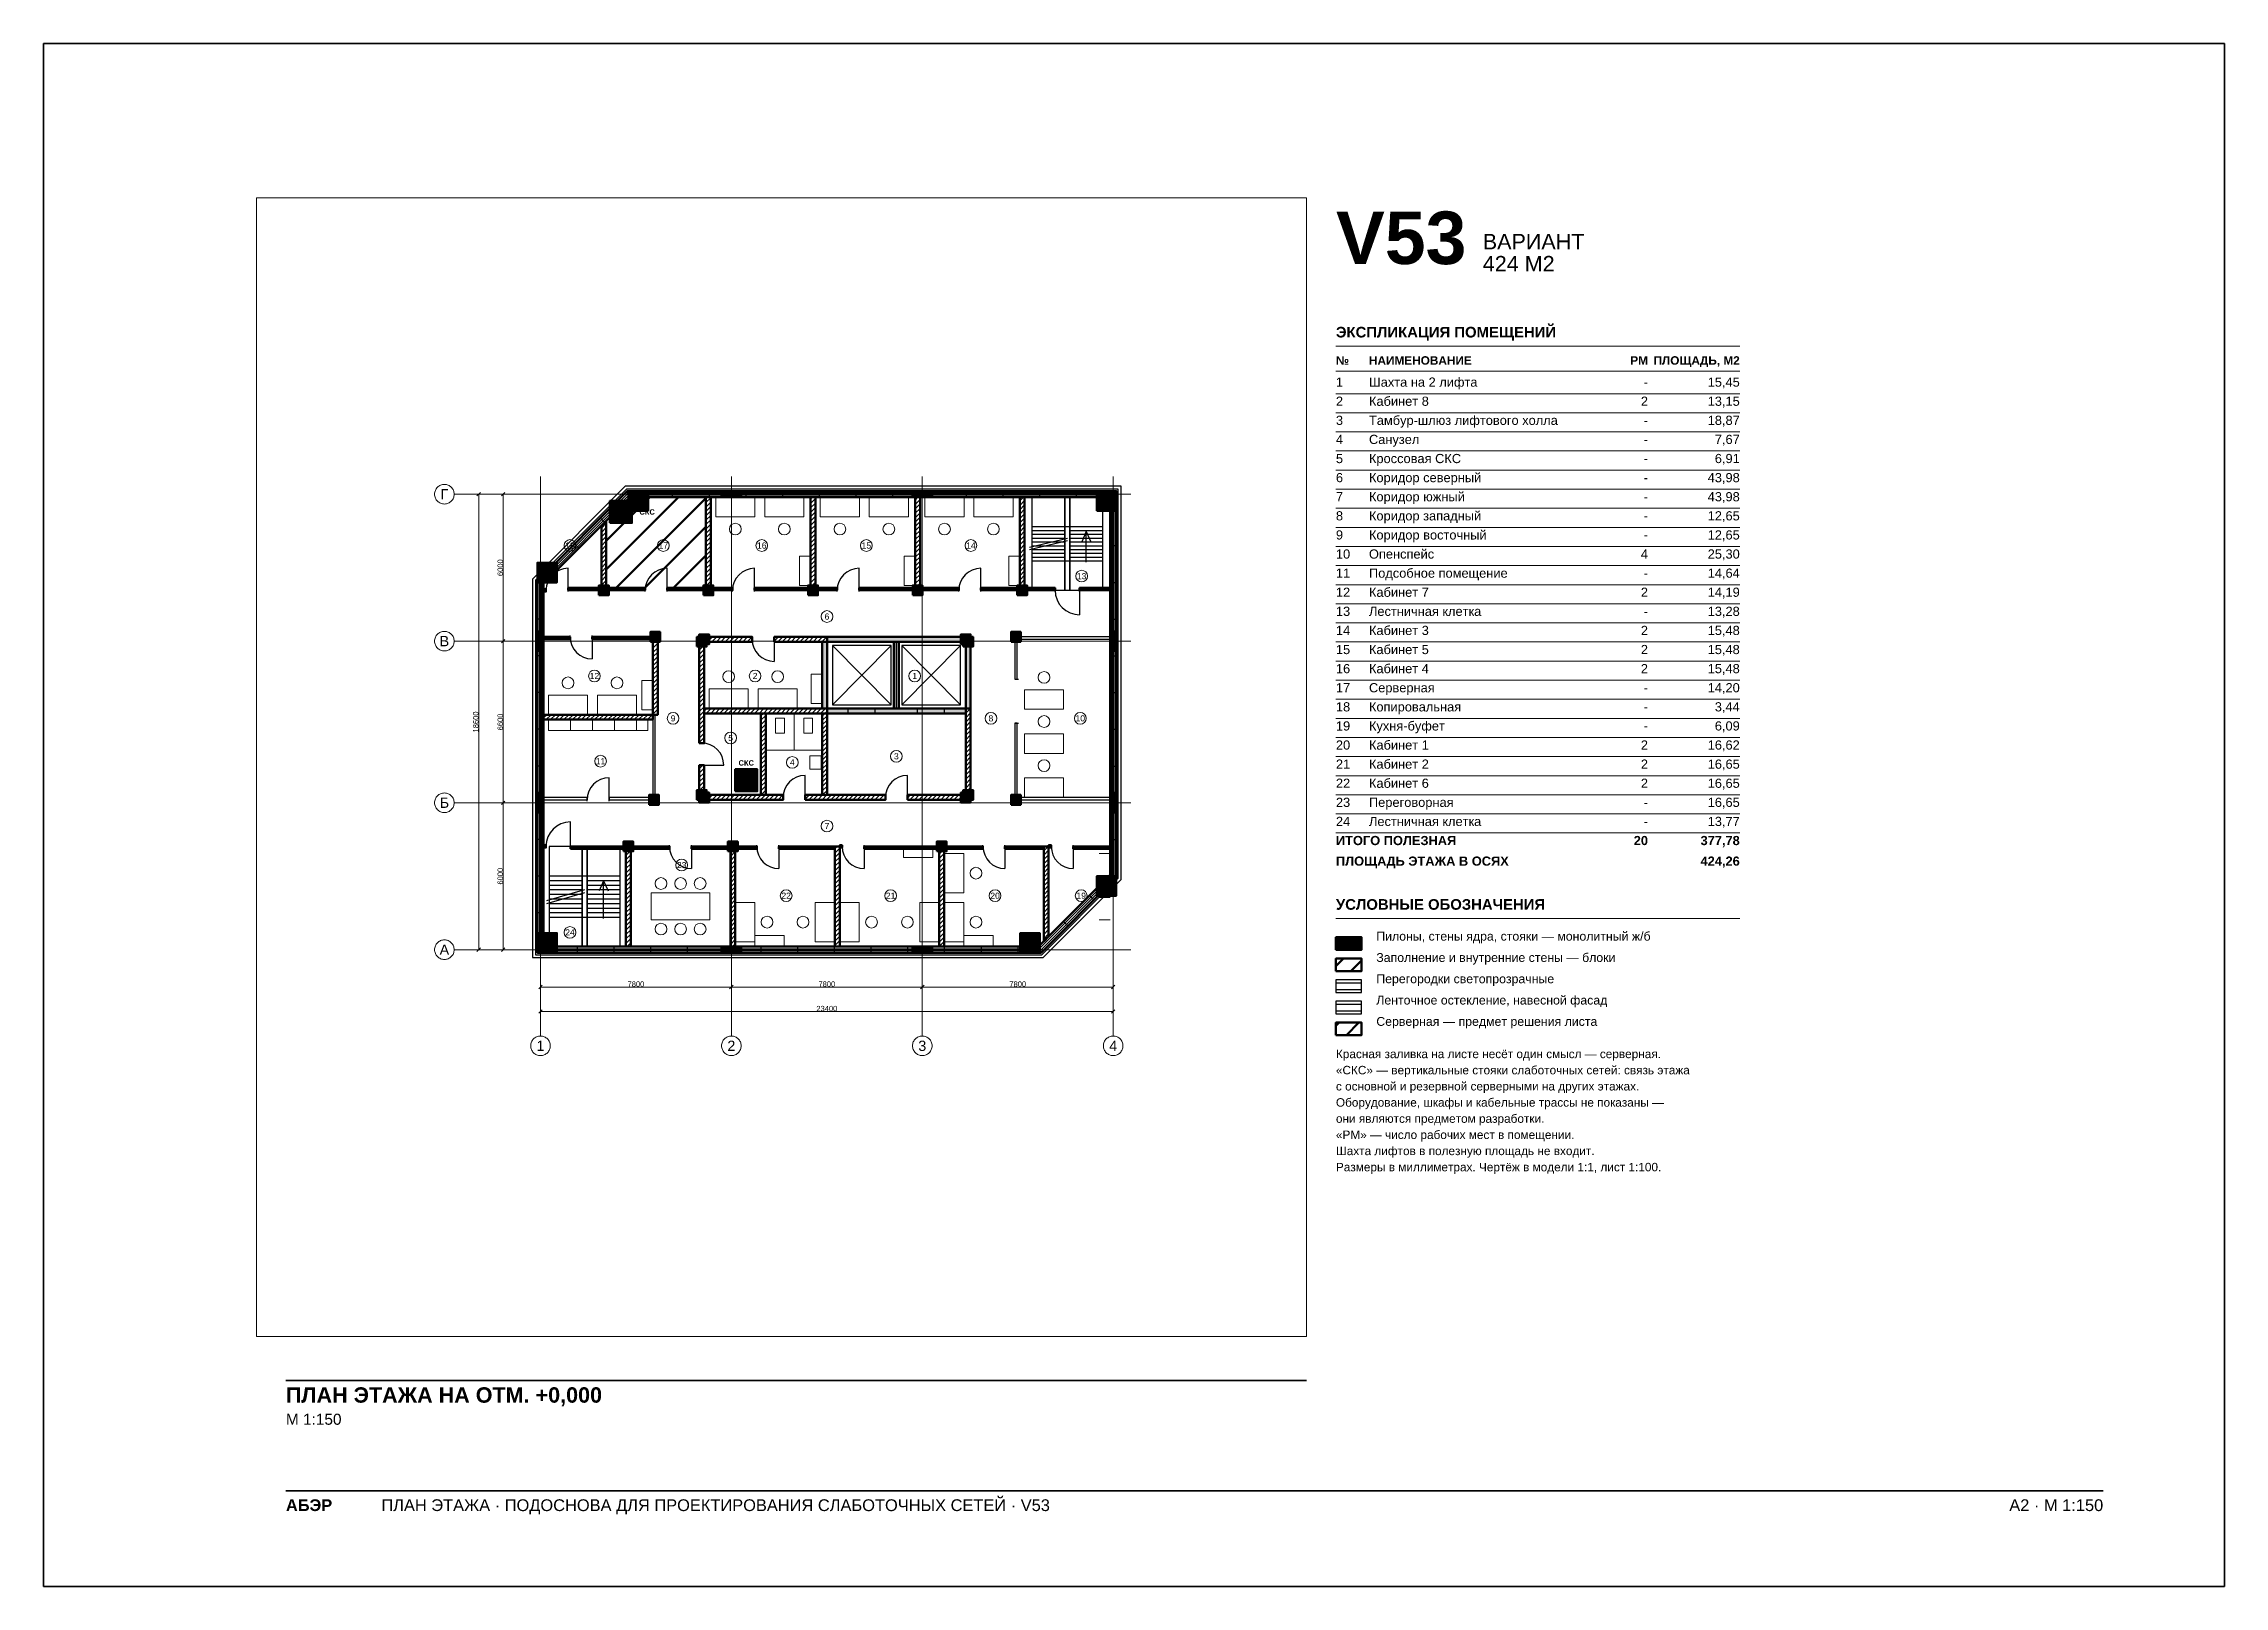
# Paper-space layout 'A2-1-100' of a CAD drawing. Header units: millimetres. Extents: x 0 to 594, y 0 to 420.
# The model-space entities are those that its viewports show. They can reach past a viewport. Long polylines and large blocks are cut down to what shows.
import ezdxf
from ezdxf.enums import TextEntityAlignment as Align

# ---------------------------------------------------------------- set-up
doc = ezdxf.new("R2010")
doc.units = ezdxf.units.MM
doc.linetypes.add('CENTER2', pattern=[2.541, 1.587, -0.318, 0.318, -0.318])
for name, color, linetype, lineweight in [('A-ANNO-LEGEND', 7, 'CONTINUOUS', 18), ('A-ANNO-NOTES', 8, 'CONTINUOUS', 13), ('A-ANNO-ROOM', 7, 'CONTINUOUS', 18), ('A-ANNO-TABLE', 7, 'CONTINUOUS', 18), ('A-DIMS', 8, 'CONTINUOUS', 13), ('A-DOOR', 3, 'CONTINUOUS', 25), ('A-ELEV', 7, 'CONTINUOUS', 25), ('A-FACADE-PANEL', 8, 'CONTINUOUS', 25), ('A-FURN', 8, 'CONTINUOUS', 18), ('A-GLAZ-RIBBON', 5, 'CONTINUOUS', 25), ('A-GRID', 8, 'CENTER2', 13), ('A-HATCH', 9, 'CONTINUOUS', 9), ('A-OUTLINE', 7, 'CONTINUOUS', 50), ('A-SANI', 8, 'CONTINUOUS', 18), ('A-STAIR', 7, 'CONTINUOUS', 25), ('A-TITLE', 7, 'CONTINUOUS', 35), ('A-VIEWPORT', 8, 'CONTINUOUS', 9), ('A-WALL-BLOCK', 9, 'CONTINUOUS', 50), ('A-WALL-GLASS', 4, 'CONTINUOUS', 25), ('A-WALL-RC', 7, 'CONTINUOUS', 50), ('E-SCS-RISER', 1, 'CONTINUOUS', 50), ('E-SERVER-ROOM', 1, 'CONTINUOUS', 50)]:
    doc.layers.add(name, color=color, linetype=linetype, lineweight=lineweight)
doc.styles.add('Arial', font='arial.ttf')
doc.styles.add('Arial-Bold', font='arialbd.ttf')
doc.styles.get("Standard").update_dxf_attribs({"font": 'arial.ttf'})

psp = doc.layouts.new('A2-1-100')

# ---------------------------------------------------------------- texts
at = {"layer": 'A-ANNO-LEGEND'}
for s, height, style, p in [('УСЛОВНЫЕ ОБОЗНАЧЕНИЯ', 2.9, 'Arial-Bold', (352, 184.2)), ('Пилоны, стены ядра, стояки — монолитный ж/б', 2.4, 'Arial', (363, 175.8)), ('Заполнение и внутренние стены — блоки', 2.4, 'Arial', (363, 170)), ('Перегородки светопрозрачные', 2.4, 'Arial', (363, 164.2)), ('Ленточное остекление, навесной фасад', 2.4, 'Arial', (363, 158.4)), ('Серверная — предмет решения листа', 2.4, 'Arial', (363, 152.6))]:
    psp.add_text(s, height=height, dxfattribs=dict(at, style=style)).set_placement(p)
at = {"layer": 'A-ANNO-NOTES', "style": 'Arial'}
for s, p in [('Красная заливка на листе несёт один смысл — серверная.', (352, 143.8)), ('«СКС» — вертикальные стояки слаботочных сетей: связь этажа', (352, 139.4)), ('с основной и резервной серверными на других этажах.', (352, 135)), ('Оборудование, шкафы и кабельные трассы не показаны —', (352, 130.6)), ('они являются предметом разработки.', (352, 126.2)), ('«РМ» — число рабочих мест в помещении.', (352, 121.8)), ('Шахта лифтов в полезную площадь не входит.', (352, 117.4)), ('Размеры в миллиметрах. Чертёж в модели 1:1, лист 1:100.', (352, 113))]:
    psp.add_text(s, height=2.3, dxfattribs=at).set_placement(p)
at = {"layer": 'A-ANNO-TABLE'}
for s, height, style, p in [('ЭКСПЛИКАЦИЯ ПОМЕЩЕНИЙ', 2.9, 'Arial-Bold', (352, 340)), ('№', 2.3, 'Arial-Bold', (352, 332.6)), ('НАИМЕНОВАНИЕ', 2.3, 'Arial-Bold', (361, 332.6)), ('1', 2.5, 'Arial', (352, 326.6)), ('Шахта на 2 лифта', 2.5, 'Arial', (361, 326.6)), ('2', 2.5, 'Arial', (352, 321.4)), ('Кабинет 8', 2.5, 'Arial', (361, 321.4)), ('3', 2.5, 'Arial', (352, 316.2)), ('Тамбур-шлюз лифтового холла', 2.5, 'Arial', (361, 316.2)), ('4', 2.5, 'Arial', (352, 311)), ('Санузел', 2.5, 'Arial', (361, 311)), ('5', 2.5, 'Arial', (352, 305.8)), ('6', 2.5, 'Arial', (352, 300.6)), ('Кроссовая СКС', 2.5, 'Arial', (361, 305.8)), ('Коридор северный', 2.5, 'Arial', (361, 300.6)), ('7', 2.5, 'Arial', (352, 295.4)), ('Коридор южный', 2.5, 'Arial', (361, 295.4)), ('8', 2.5, 'Arial', (352, 290.2)), ('Коридор западный', 2.5, 'Arial', (361, 290.2)), ('9', 2.5, 'Arial', (352, 285)), ('Коридор восточный', 2.5, 'Arial', (361, 285)), ('10', 2.5, 'Arial', (352, 279.8)), ('Опенспейс', 2.5, 'Arial', (361, 279.8)), ('11', 2.5, 'Arial', (352, 274.6)), ('Подсобное помещение', 2.5, 'Arial', (361, 274.6)), ('12', 2.5, 'Arial', (352, 269.4)), ('Кабинет 7', 2.5, 'Arial', (361, 269.4)), ('13', 2.5, 'Arial', (352, 264.2)), ('14', 2.5, 'Arial', (352, 259)), ('Лестничная клетка', 2.5, 'Arial', (361, 264.2)), ('Кабинет 3', 2.5, 'Arial', (361, 259)), ('15', 2.5, 'Arial', (352, 253.8)), ('Кабинет 5', 2.5, 'Arial', (361, 253.8)), ('16', 2.5, 'Arial', (352, 248.6)), ('Кабинет 4', 2.5, 'Arial', (361, 248.6)), ('17', 2.5, 'Arial', (352, 243.4)), ('Серверная', 2.5, 'Arial', (361, 243.4)), ('18', 2.5, 'Arial', (352, 238.2)), ('Копировальная', 2.5, 'Arial', (361, 238.2)), ('19', 2.5, 'Arial', (352, 233)), ('Кухня-буфет', 2.5, 'Arial', (361, 233)), ('20', 2.5, 'Arial', (352, 227.8)), ('Кабинет 1', 2.5, 'Arial', (361, 227.8)), ('21', 2.5, 'Arial', (352, 222.6)), ('22', 2.5, 'Arial', (352, 217.4)), ('Кабинет 2', 2.5, 'Arial', (361, 222.6)), ('Кабинет 6', 2.5, 'Arial', (361, 217.4)), ('23', 2.5, 'Arial', (352, 212.2)), ('Переговорная', 2.5, 'Arial', (361, 212.2)), ('24', 2.5, 'Arial', (352, 207)), ('Лестничная клетка', 2.5, 'Arial', (361, 207)), ('ИТОГО ПОЛЕЗНАЯ', 2.5, 'Arial-Bold', (352, 201.8)), ('ПЛОЩАДЬ ЭТАЖА В ОСЯХ', 2.5, 'Arial-Bold', (352, 196.2))]:
    psp.add_text(s, height=height, dxfattribs=dict(at, style=style)).set_placement(p)
for s, height, style, p in [('РМ', 2.3, 'Arial-Bold', (437, 332.6)), ('ПЛОЩАДЬ, М2', 2.3, 'Arial-Bold', (462, 332.6)), ('-', 2.5, 'Arial', (437, 326.6)), ('15,45', 2.5, 'Arial', (462, 326.6)), ('2', 2.5, 'Arial', (437, 321.4)), ('13,15', 2.5, 'Arial', (462, 321.4)), ('-', 2.5, 'Arial', (437, 316.2)), ('18,87', 2.5, 'Arial', (462, 316.2)), ('-', 2.5, 'Arial', (437, 311)), ('7,67', 2.5, 'Arial', (462, 311)), ('-', 2.5, 'Arial', (437, 305.8)), ('43,98', 2.5, 'Arial', (462, 300.6)), ('6,91', 2.5, 'Arial', (462, 305.8)), ('-', 2.5, 'Arial', (437, 300.6)), ('43,98', 2.5, 'Arial', (462, 295.4)), ('-', 2.5, 'Arial', (437, 295.4)), ('-', 2.5, 'Arial', (437, 290.2)), ('12,65', 2.5, 'Arial', (462, 290.2)), ('-', 2.5, 'Arial', (437, 285)), ('12,65', 2.5, 'Arial', (462, 285)), ('4', 2.5, 'Arial', (437, 279.8)), ('25,30', 2.5, 'Arial', (462, 279.8)), ('-', 2.5, 'Arial', (437, 274.6)), ('14,64', 2.5, 'Arial', (462, 274.6)), ('2', 2.5, 'Arial', (437, 269.4)), ('14,19', 2.5, 'Arial', (462, 269.4)), ('2', 2.5, 'Arial', (437, 259)), ('-', 2.5, 'Arial', (437, 264.2)), ('13,28', 2.5, 'Arial', (462, 264.2)), ('15,48', 2.5, 'Arial', (462, 259)), ('2', 2.5, 'Arial', (437, 253.8)), ('15,48', 2.5, 'Arial', (462, 253.8)), ('2', 2.5, 'Arial', (437, 248.6)), ('15,48', 2.5, 'Arial', (462, 248.6)), ('-', 2.5, 'Arial', (437, 243.4)), ('14,20', 2.5, 'Arial', (462, 243.4)), ('-', 2.5, 'Arial', (437, 238.2)), ('3,44', 2.5, 'Arial', (462, 238.2)), ('-', 2.5, 'Arial', (437, 233)), ('6,09', 2.5, 'Arial', (462, 233)), ('2', 2.5, 'Arial', (437, 227.8)), ('16,62', 2.5, 'Arial', (462, 227.8)), ('2', 2.5, 'Arial', (437, 222.6)), ('2', 2.5, 'Arial', (437, 217.4)), ('16,65', 2.5, 'Arial', (462, 222.6)), ('16,65', 2.5, 'Arial', (462, 217.4)), ('16,65', 2.5, 'Arial', (462, 212.2)), ('-', 2.5, 'Arial', (437, 212.2)), ('-', 2.5, 'Arial', (437, 207)), ('13,77', 2.5, 'Arial', (462, 207)), ('20', 2.5, 'Arial-Bold', (437, 201.8)), ('377,78', 2.5, 'Arial-Bold', (462, 201.8)), ('424,26', 2.5, 'Arial-Bold', (462, 196.2))]:
    psp.add_text(s, height=height, dxfattribs=dict(at, style=style)).set_placement(p, align=Align.RIGHT)
at = {"layer": 'A-TITLE'}
for s, height, style, p in [('V53', 14.3, 'Arial-Bold', (352, 360)), ('ВАРИАНТ', 4.2, 'Arial', (392, 364)), ('424 М2', 4.2, 'Arial', (392, 358)), ('ПЛАН ЭТАЖА НА ОТМ. +0,000', 4.2, 'Arial-Bold', (66, 50)), ('М 1:150', 3, 'Arial', (66, 44)), ('ПЛАН ЭТАЖА · ПОДОСНОВА ДЛЯ ПРОЕКТИРОВАНИЯ СЛАБОТОЧНЫХ СЕТЕЙ · V53', 3.2, 'Arial', (92, 20.5)), ('АБЭР', 3.2, 'Arial-Bold', (66, 20.5))]:
    psp.add_text(s, height=height, dxfattribs=dict(at, style=style)).set_placement(p)
at = {"layer": 'A-TITLE', "style": 'Arial'}
psp.add_text('A2 · М 1:150', height=3.2, dxfattribs=at).set_placement((561, 20.5), align=Align.RIGHT)

msp = doc.modelspace()

# ---------------------------------------------------------------- texts
at = {"layer": 'A-ANNO-ROOM'}
for s, p in [('18', (1205, 16505)), ('17', (5018, 16505)), ('16', (9041, 16505)), ('15', (13314, 16505)), ('14', (17587, 16505)), ('13', (22110, 15255)), ('6', (11705, 13605)), ('12', (2205, 11176)), ('2', (8769, 11178)), ('1', (15291, 11178)), ('9', (5419, 9447)), ('8', (18405, 9447)), ('10', (22055, 9447)), ('5', (7769, 8647)), ('3', (14541, 7897)), ('11', (2455, 7697)), ('4', (10288, 7647)), ('7', (11705, 5047)), ('23', (5770, 3455)), ('22', (10038, 2205)), ('21', (14306, 2205)), ('20', (18574, 2205)), ('19', (22092, 2205)), ('24', (1205, 705))]:
    msp.add_text(s, height=250, dxfattribs=at).set_placement(p, align=Align.MIDDLE_CENTER)
at = {"layer": 'A-DIMS'}
for s, p in [('6000', (-1645, 15600)), ('18600', (-2645, 9300)), ('6600', (-1645, 9300)), ('6000', (-1645, 3000))]:
    msp.add_text(s, height=220, rotation=90, dxfattribs=at).set_placement(p, align=Align.MIDDLE_CENTER)
for s, p in [('7800', (3900, -1405)), ('7800', (11700, -1405)), ('7800', (19500, -1405)), ('23400', (11700, -2405))]:
    msp.add_text(s, height=220, dxfattribs=at).set_placement(p, align=Align.MIDDLE_CENTER)
at = {"layer": 'A-GRID'}
for s, p in [('Г', (-3925, 18600)), ('В', (-3925, 12600)), ('Б', (-3925, 6000)), ('А', (-3925, 0)), ('1', (0, -3925)), ('2', (7800, -3925)), ('3', (15600, -3925)), ('4', (23400, -3925))]:
    msp.add_text(s, height=420, dxfattribs=at).set_placement(p, align=Align.MIDDLE_CENTER)
at = {"layer": 'E-SCS-RISER', "style": 'Arial-Bold'}
for p in [(4358, 17875), (8408, 7627)]:
    msp.add_text('СКС', height=220, dxfattribs=at).set_placement(p, align=Align.MIDDLE_CENTER)

# ---------------------------------------------------------------- hatches: boundary and pattern name
at = {"layer": 'A-HATCH'}
h = msp.add_hatch(dxfattribs=at)
h.set_pattern_fill('ANSI31', scale=40)
h.paths.add_polyline_path([(6761, 14675), (6961, 14675), (6961, 18475), (6961, 18475), (6761, 18475), (6761, 18475)])
h = msp.add_hatch(dxfattribs=at)
h.set_pattern_fill('ANSI31', scale=40)
h.paths.add_polyline_path([(11034, 14675), (11234, 14675), (11234, 18475), (11234, 18475), (11034, 18475), (11034, 18475)])
h = msp.add_hatch(dxfattribs=at)
h.set_pattern_fill('ANSI31', scale=40)
h.paths.add_polyline_path([(15307, 14675), (15507, 14675), (15507, 18475), (15507, 18475), (15307, 18475), (15307, 18475)])
h = msp.add_hatch(dxfattribs=at)
h.set_pattern_fill('ANSI31', scale=40)
h.paths.add_polyline_path([(19580, 14675), (19780, 14675), (19780, 18475), (19780, 18475), (19580, 18475), (19580, 18475)])
h = msp.add_hatch(dxfattribs=at)
h.set_pattern_fill('ANSI31', scale=40)
h.paths.add_polyline_path([(2488, 14675), (2688, 14675), (2688, 17511), (2488, 17311)])
h = msp.add_hatch(dxfattribs=at)
h.set_pattern_fill('ANSI31', scale=40)
h.paths.add_polyline_path([(125, 14625), (125, 14625), (225, 14625), (225, 14725), (125, 14725), (125, 14725)])
h = msp.add_hatch(dxfattribs=at)
h.set_pattern_fill('ANSI31', scale=40)
h.paths.add_polyline_path([(1125, 14675), (2488, 14675), (2488, 14775), (1125, 14775)])
h = msp.add_hatch(dxfattribs=at)
h.set_pattern_fill('ANSI31', scale=40)
h.paths.add_polyline_path([(2688, 14675), (4274, 14675), (4274, 14775), (2688, 14775)])
h = msp.add_hatch(dxfattribs=at)
h.set_pattern_fill('ANSI31', scale=40)
h.paths.add_polyline_path([(5174, 14675), (6761, 14675), (6761, 14775), (5174, 14775)])
h = msp.add_hatch(dxfattribs=at)
h.set_pattern_fill('ANSI31', scale=40)
h.paths.add_polyline_path([(6961, 14675), (7848, 14675), (7848, 14775), (6961, 14775)])
h = msp.add_hatch(dxfattribs=at)
h.set_pattern_fill('ANSI31', scale=40)
h.paths.add_polyline_path([(8748, 14675), (11034, 14675), (11034, 14775), (8748, 14775)])
h = msp.add_hatch(dxfattribs=at)
h.set_pattern_fill('ANSI31', scale=40)
h.paths.add_polyline_path([(11234, 14675), (12120, 14675), (12120, 14775), (11234, 14775)])
h = msp.add_hatch(dxfattribs=at)
h.set_pattern_fill('ANSI31', scale=40)
h.paths.add_polyline_path([(13020, 14675), (15307, 14675), (15307, 14775), (13020, 14775)])
h = msp.add_hatch(dxfattribs=at)
h.set_pattern_fill('ANSI31', scale=40)
h.paths.add_polyline_path([(15507, 14675), (17094, 14675), (17094, 14775), (15507, 14775)])
h = msp.add_hatch(dxfattribs=at)
h.set_pattern_fill('ANSI31', scale=40)
h.paths.add_polyline_path([(17994, 14675), (19580, 14675), (19580, 14775), (17994, 14775)])
h = msp.add_hatch(dxfattribs=at)
h.set_pattern_fill('ANSI31', scale=40)
h.paths.add_polyline_path([(125, 12675), (125, 12675), (1207, 12675), (1207, 12775), (125, 12775), (125, 12775)])
h = msp.add_hatch(dxfattribs=at)
h.set_pattern_fill('ANSI31', scale=40)
h.paths.add_polyline_path([(2107, 12675), (4589, 12675), (4589, 12775), (2107, 12775)])
h = msp.add_hatch(dxfattribs=at)
h.set_pattern_fill('ANSI31', scale=40)
h.paths.add_polyline_path([(4589, 9596), (4789, 9596), (4789, 12775), (4589, 12775)])
h = msp.add_hatch(dxfattribs=at)
h.set_pattern_fill('ANSI31', scale=40)
h.paths.add_polyline_path([(6489, 8432), (6689, 8432), (6689, 12575), (6489, 12575)])
h = msp.add_hatch(dxfattribs=at)
h.set_pattern_fill('ANSI31', scale=40)
h.paths.add_polyline_path([(6689, 12575), (8650, 12575), (8650, 12775), (6689, 12775)])
h = msp.add_hatch(dxfattribs=at)
h.set_pattern_fill('ANSI31', scale=40)
h.paths.add_polyline_path([(9550, 12575), (11711, 12575), (11711, 12775), (9550, 12775)])
h = msp.add_hatch(dxfattribs=at)
h.set_pattern_fill('ANSI31', scale=40)
h.paths.add_polyline_path([(6689, 9648), (11711, 9648), (11711, 9848), (6689, 9848)])
h = msp.add_hatch(dxfattribs=at)
h.set_pattern_fill('ANSI31', scale=40)
h.paths.add_polyline_path([(17375, 6317), (17575, 6317), (17575, 9848), (17375, 9848)])
h = msp.add_hatch(dxfattribs=at)
h.set_pattern_fill('ANSI31', scale=40)
h.paths.add_polyline_path([(125, 9396), (125, 9396), (4589, 9396), (4589, 9596), (125, 9596), (125, 9596)])
h = msp.add_hatch(dxfattribs=at)
h.set_pattern_fill('ANSI31', scale=40)
h.paths.add_polyline_path([(9008, 6317), (9208, 6317), (9208, 9648), (9008, 9648)])
h = msp.add_hatch(dxfattribs=at)
h.set_pattern_fill('ANSI31', scale=40)
h.paths.add_polyline_path([(11511, 6317), (11711, 6317), (11711, 9648), (11511, 9648)])
h = msp.add_hatch(dxfattribs=at)
h.set_pattern_fill('ANSI31', scale=40)
h.paths.add_polyline_path([(6489, 6317), (6689, 6317), (6689, 7532), (6489, 7532)])
h = msp.add_hatch(dxfattribs=at)
h.set_pattern_fill('ANSI31', scale=40)
h.paths.add_polyline_path([(6689, 6117), (9910, 6117), (9910, 6317), (6689, 6317)])
h = msp.add_hatch(dxfattribs=at)
h.set_pattern_fill('ANSI31', scale=40)
h.paths.add_polyline_path([(10810, 6117), (14093, 6117), (14093, 6317), (10810, 6317)])
h = msp.add_hatch(dxfattribs=at)
h.set_pattern_fill('ANSI31', scale=40)
h.paths.add_polyline_path([(14993, 6117), (17375, 6117), (17375, 6317), (14993, 6317)])
h = msp.add_hatch(dxfattribs=at)
h.set_pattern_fill('ANSI31', scale=40)
h.paths.add_polyline_path([(125, 4167), (125, 4167), (225, 4167), (225, 4267), (125, 4267), (125, 4267)])
h = msp.add_hatch(dxfattribs=at)
h.set_pattern_fill('ANSI31', scale=40)
h.paths.add_polyline_path([(3490, 125), (3690, 125), (3690, 125), (3690, 4217), (3490, 4217), (3490, 125)])
h = msp.add_hatch(dxfattribs=at)
h.set_pattern_fill('ANSI31', scale=40)
h.paths.add_polyline_path([(3690, 4117), (5274, 4117), (5274, 4217), (3690, 4217)])
h = msp.add_hatch(dxfattribs=at)
h.set_pattern_fill('ANSI31', scale=40)
h.paths.add_polyline_path([(6174, 4117), (7758, 4117), (7758, 4217), (6174, 4217)])
h = msp.add_hatch(dxfattribs=at)
h.set_pattern_fill('ANSI31', scale=40)
h.paths.add_polyline_path([(7758, 125), (7958, 125), (7958, 125), (7958, 4217), (7758, 4217), (7758, 125)])
h = msp.add_hatch(dxfattribs=at)
h.set_pattern_fill('ANSI31', scale=40)
h.paths.add_polyline_path([(7958, 4117), (8842, 4117), (8842, 4217), (7958, 4217)])
h = msp.add_hatch(dxfattribs=at)
h.set_pattern_fill('ANSI31', scale=40)
h.paths.add_polyline_path([(9742, 4117), (12026, 4117), (12026, 4217), (9742, 4217)])
h = msp.add_hatch(dxfattribs=at)
h.set_pattern_fill('ANSI31', scale=40)
h.paths.add_polyline_path([(12026, 125), (12226, 125), (12226, 125), (12226, 4217), (12026, 4217), (12026, 125)])
h = msp.add_hatch(dxfattribs=at)
h.set_pattern_fill('ANSI31', scale=40)
h.paths.add_polyline_path([(12226, 4167), (12326, 4167), (12326, 4267), (12226, 4267)])
h = msp.add_hatch(dxfattribs=at)
h.set_pattern_fill('ANSI31', scale=40)
h.paths.add_polyline_path([(13226, 4117), (16294, 4117), (16294, 4217), (13226, 4217)])
h = msp.add_hatch(dxfattribs=at)
h.set_pattern_fill('ANSI31', scale=40)
h.paths.add_polyline_path([(16294, 125), (16494, 125), (16494, 125), (16494, 4217), (16294, 4217), (16294, 125)])
h = msp.add_hatch(dxfattribs=at)
h.set_pattern_fill('ANSI31', scale=40)
h.paths.add_polyline_path([(16494, 4117), (18078, 4117), (18078, 4217), (16494, 4217)])
h = msp.add_hatch(dxfattribs=at)
h.set_pattern_fill('ANSI31', scale=40)
h.paths.add_polyline_path([(18978, 4117), (20562, 4117), (20562, 4217), (18978, 4217)])
h = msp.add_hatch(dxfattribs=at)
h.set_pattern_fill('ANSI31', scale=40)
h.paths.add_polyline_path([(20762, 539), (20762, 4217), (20562, 4217), (20562, 339)])
h = msp.add_hatch(dxfattribs=at)
h.set_pattern_fill('ANSI31', scale=40)
h.paths.add_polyline_path([(20762, 4167), (20868, 4167), (20868, 4267), (20762, 4267)])
h = msp.add_hatch(dxfattribs=at)
h.set_pattern_fill('ANSI31', scale=40)
h.paths.add_polyline_path([(21768, 4117), (23275, 4117), (23275, 4117), (23275, 4217), (23275, 4217), (21768, 4217)])
at = {"layer": 'A-WALL-RC'}
h = msp.add_hatch(color=7, dxfattribs=at)
h.dxf.hatch_style = 1
h.paths.add_polyline_path([(3600, 17925), (4400, 17925), (4400, 18725), (3600, 18725)])
h = msp.add_hatch(color=7, dxfattribs=at)
h.dxf.hatch_style = 1
h.paths.add_polyline_path([(7400, 18475), (8200, 18475), (8200, 18725), (7400, 18725)])
h = msp.add_hatch(color=7, dxfattribs=at)
h.dxf.hatch_style = 1
h.paths.add_polyline_path([(15200, 18475), (16000, 18475), (16000, 18725), (15200, 18725)])
h = msp.add_hatch(color=7, dxfattribs=at)
h.dxf.hatch_style = 1
h.paths.add_polyline_path([(22725, 17925), (23525, 17925), (23525, 18725), (22725, 18725)])
h = msp.add_hatch(color=7, dxfattribs=at)
h.dxf.hatch_style = 1
h.paths.add_polyline_path([(-125, 15000), (675, 15000), (675, 15800), (-125, 15800)])
h = msp.add_hatch(color=7, dxfattribs=at)
h.dxf.hatch_style = 1
h.paths.add_polyline_path([(2388, 14475), (2788, 14475), (2788, 14875), (2388, 14875)])
h = msp.add_hatch(color=7, dxfattribs=at)
h.dxf.hatch_style = 1
h.paths.add_polyline_path([(6661, 14475), (7061, 14475), (7061, 14875), (6661, 14875)])
h = msp.add_hatch(color=7, dxfattribs=at)
h.dxf.hatch_style = 1
h.paths.add_polyline_path([(10934, 14475), (11334, 14475), (11334, 14875), (10934, 14875)])
h = msp.add_hatch(color=7, dxfattribs=at)
h.dxf.hatch_style = 1
h.paths.add_polyline_path([(15207, 14475), (15607, 14475), (15607, 14875), (15207, 14875)])
h = msp.add_hatch(color=7, dxfattribs=at)
h.dxf.hatch_style = 1
h.paths.add_polyline_path([(19480, 14475), (19880, 14475), (19880, 14875), (19480, 14875)])
h = msp.add_hatch(color=7, dxfattribs=at)
h.dxf.hatch_style = 1
h.paths.add_polyline_path([(19780, 14675), (21028, 14675), (21028, 14775), (19780, 14775)])
h = msp.add_hatch(color=7, dxfattribs=at)
h.dxf.hatch_style = 1
h.paths.add_polyline_path([(22028, 14675), (23275, 14675), (23275, 14675), (23275, 14775), (23275, 14775), (22028, 14775)])
h = msp.add_hatch(color=7, dxfattribs=at)
h.dxf.hatch_style = 1
h.paths.add_polyline_path([(-125, 12200), (125, 12200), (125, 13000), (-125, 13000)])
h = msp.add_hatch(color=7, dxfattribs=at)
h.dxf.hatch_style = 1
h.paths.add_polyline_path([(4489, 12575), (4889, 12575), (4889, 12975), (4489, 12975)])
h = msp.add_hatch(color=7, dxfattribs=at)
h.dxf.hatch_style = 1
h.paths.add_polyline_path([(6389, 12375), (6789, 12375), (6789, 12775), (6389, 12775)])
h = msp.add_hatch(color=7, dxfattribs=at)
h.dxf.hatch_style = 1
h.paths.add_polyline_path([(6489, 12475), (6889, 12475), (6889, 12875), (6489, 12875)])
h = msp.add_hatch(color=7, dxfattribs=at)
h.dxf.hatch_style = 1
h.paths.add_polyline_path([(11511, 9848), (11711, 9848), (11711, 12575), (11511, 12575)])
h = msp.add_hatch(color=7, dxfattribs=at)
h.dxf.hatch_style = 1
h.paths.add_polyline_path([(11711, 12575), (17375, 12575), (17375, 12775), (11711, 12775)])
h = msp.add_hatch(color=7, dxfattribs=at)
h.dxf.hatch_style = 1
h.paths.add_polyline_path([(14443, 9848), (14643, 9848), (14643, 12575), (14443, 12575)])
h = msp.add_hatch(color=7, dxfattribs=at)
h.dxf.hatch_style = 1
h.paths.add_polyline_path([(17175, 12475), (17575, 12475), (17575, 12875), (17175, 12875)])
h = msp.add_hatch(color=7, dxfattribs=at)
h.dxf.hatch_style = 1
h.paths.add_polyline_path([(17275, 12375), (17675, 12375), (17675, 12775), (17275, 12775)])
h = msp.add_hatch(color=7, dxfattribs=at)
h.dxf.hatch_style = 1
h.paths.add_polyline_path([(17375, 9848), (17575, 9848), (17575, 12575), (17375, 12575)])
h = msp.add_hatch(color=7, dxfattribs=at)
h.dxf.hatch_style = 1
h.paths.add_polyline_path([(19225, 12575), (19625, 12575), (19625, 12975), (19225, 12975)])
h = msp.add_hatch(color=7, dxfattribs=at)
h.dxf.hatch_style = 1
h.paths.add_polyline_path([(23275, 12200), (23525, 12200), (23525, 13000), (23275, 13000)])
h = msp.add_hatch(color=7, dxfattribs=at)
h.dxf.hatch_style = 1
h.paths.add_polyline_path([(11711, 9648), (17375, 9648), (17375, 9848), (11711, 9848)])
h = msp.add_hatch(color=7, dxfattribs=at)
h.dxf.hatch_style = 1
h.paths.add_polyline_path([(-125, 5600), (125, 5600), (125, 6400), (-125, 6400)])
h = msp.add_hatch(color=7, dxfattribs=at)
h.dxf.hatch_style = 1
h.paths.add_polyline_path([(4439, 5917), (4839, 5917), (4839, 6317), (4439, 6317)])
h = msp.add_hatch(color=7, dxfattribs=at)
h.dxf.hatch_style = 1
h.paths.add_polyline_path([(6389, 6117), (6789, 6117), (6789, 6517), (6389, 6517)])
h = msp.add_hatch(color=7, dxfattribs=at)
h.dxf.hatch_style = 1
h.paths.add_polyline_path([(6489, 6017), (6889, 6017), (6889, 6417), (6489, 6417)])
h = msp.add_hatch(color=7, dxfattribs=at)
h.dxf.hatch_style = 1
h.paths.add_polyline_path([(17175, 6017), (17575, 6017), (17575, 6417), (17175, 6417)])
h = msp.add_hatch(color=7, dxfattribs=at)
h.dxf.hatch_style = 1
h.paths.add_polyline_path([(17275, 6117), (17675, 6117), (17675, 6517), (17275, 6517)])
h = msp.add_hatch(color=7, dxfattribs=at)
h.dxf.hatch_style = 1
h.paths.add_polyline_path([(19225, 5917), (19625, 5917), (19625, 6317), (19225, 6317)])
h = msp.add_hatch(color=7, dxfattribs=at)
h.dxf.hatch_style = 1
h.paths.add_polyline_path([(23275, 5600), (23525, 5600), (23525, 6400), (23275, 6400)])
h = msp.add_hatch(color=7, dxfattribs=at)
h.dxf.hatch_style = 1
h.paths.add_polyline_path([(1225, 4117), (3490, 4117), (3490, 4217), (1225, 4217)])
h = msp.add_hatch(color=7, dxfattribs=at)
h.dxf.hatch_style = 1
h.paths.add_polyline_path([(3390, 4017), (3790, 4017), (3790, 4417), (3390, 4417)])
h = msp.add_hatch(color=7, dxfattribs=at)
h.dxf.hatch_style = 1
h.paths.add_polyline_path([(7658, 4017), (8058, 4017), (8058, 4417), (7658, 4417)])
h = msp.add_hatch(color=7, dxfattribs=at)
h.dxf.hatch_style = 1
h.paths.add_polyline_path([(16194, 4017), (16594, 4017), (16594, 4417), (16194, 4417)])
h = msp.add_hatch(color=7, dxfattribs=at)
h.dxf.hatch_style = 1
h.paths.add_polyline_path([(22725, 2200), (23525, 2200), (23525, 3000), (22725, 3000)])
h = msp.add_hatch(color=7, dxfattribs=at)
h.dxf.hatch_style = 1
h.paths.add_polyline_path([(-125, -125), (675, -125), (675, 675), (-125, 675)])
h = msp.add_hatch(color=7, dxfattribs=at)
h.dxf.hatch_style = 1
h.paths.add_polyline_path([(7400, -125), (8200, -125), (8200, 125), (7400, 125)])
h = msp.add_hatch(color=7, dxfattribs=at)
h.dxf.hatch_style = 1
h.paths.add_polyline_path([(15200, -125), (16000, -125), (16000, 125), (15200, 125)])
h = msp.add_hatch(color=7, dxfattribs=at)
h.dxf.hatch_style = 1
h.paths.add_polyline_path([(19600, -125), (20400, -125), (20400, 675), (19600, 675)])
at = {"layer": 'E-SCS-RISER'}
h = msp.add_hatch(color=7, dxfattribs=at)
h.dxf.hatch_style = 1
h.paths.add_polyline_path([(2838, 17425), (3738, 17425), (3738, 18325), (2838, 18325)])
h = msp.add_hatch(color=7, dxfattribs=at)
h.dxf.hatch_style = 1
h.paths.add_polyline_path([(7958, 6467), (8858, 6467), (8858, 7367), (7958, 7367)])
at = {"layer": 'E-SERVER-ROOM'}
h = msp.add_hatch(dxfattribs=at)
h.set_pattern_fill('ANSI31', scale=260)
h.paths.add_polyline_path([(2688, 14675), (6761, 14675), (6761, 18475), (2688, 18475)])

# ---------------------------------------------------------------- linework, layer by layer
at = {"layer": 'A-ANNO-ROOM'}
for centre in [(1205, 16505), (5018, 16505), (9041, 16505), (13314, 16505), (17587, 16505), (22110, 15255), (11705, 13605), (2205, 11176), (8769, 11178), (15291, 11178), (5419, 9447), (18405, 9447), (22055, 9447), (7769, 8647), (14541, 7897), (2455, 7697), (10288, 7647), (11705, 5047), (5770, 3455), (10038, 2205), (14306, 2205), (18574, 2205), (22092, 2205), (1205, 705)]:
    msp.add_circle(centre, 240, dxfattribs=at)
at = {"layer": 'A-DIMS'}
for p, q in [((-2596, 18529), (-2454, 18671)), ((-2525, 0), (-2525, 18600)), ((-1596, 18529), (-1454, 18671)), ((-1525, 12600), (-1525, 18600)), ((-1596, 12529), (-1454, 12671)), ((-1596, 12529), (-1454, 12671)), ((-1525, 6000), (-1525, 12600)), ((-1596, 5929), (-1454, 6071)), ((-1596, 5929), (-1454, 6071)), ((-1525, 0), (-1525, 6000)), ((-2596, -71), (-2454, 71)), ((-1596, -71), (-1454, 71)), ((-71, -1596), (71, -1454)), ((0, -1525), (7800, -1525)), ((7729, -1596), (7871, -1454)), ((7729, -1596), (7871, -1454)), ((7800, -1525), (15600, -1525)), ((15529, -1596), (15671, -1454)), ((15529, -1596), (15671, -1454)), ((15600, -1525), (23400, -1525)), ((23329, -1596), (23471, -1454)), ((-71, -2596), (71, -2454)), ((0, -2525), (23400, -2525)), ((23329, -2596), (23471, -2454))]:
    msp.add_line(p, q, dxfattribs=at)
at = {"layer": 'A-DOOR'}
for p, q in [((1125, 14675), (1125, 15575)), ((5174, 14675), (5174, 15575)), ((8748, 14675), (8748, 15575)), ((13020, 14675), (13020, 15575)), ((17994, 14675), (17994, 15575)), ((225, 14625), (225, 14725)), ((1125, 14625), (1125, 14725)), ((4274, 14625), (4274, 14725)), ((5174, 14625), (5174, 14725)), ((7848, 14625), (7848, 14725)), ((8748, 14625), (8748, 14725)), ((12120, 14625), (12120, 14725)), ((13020, 14625), (13020, 14725)), ((17094, 14625), (17094, 14725)), ((17994, 14625), (17994, 14725)), ((21028, 14625), (21028, 14725)), ((22028, 14625), (22028, 14725)), ((22028, 14675), (22028, 13675)), ((1207, 12725), (1207, 12825)), ((2107, 12725), (2107, 12825)), ((2107, 12775), (2107, 11875)), ((8650, 12575), (8650, 12775)), ((9550, 12575), (9550, 12775)), ((9550, 12675), (9550, 11775)), ((19425, 11046), (19525, 11046)), ((12577, 9648), (12577, 9848)), ((13677, 9648), (13677, 9848)), ((15409, 9648), (15409, 9848)), ((16509, 9648), (16509, 9848)), ((19425, 9246), (19525, 9246)), ((6489, 8432), (6689, 8432)), ((6489, 7532), (6689, 7532)), ((6589, 7532), (7489, 7532)), ((2807, 6117), (2807, 7017)), ((9910, 6117), (9910, 6317)), ((10810, 6217), (10810, 7117)), ((10810, 6117), (10810, 6317)), ((14093, 6117), (14093, 6317)), ((14993, 6217), (14993, 7117)), ((14993, 6117), (14993, 6317)), ((1907, 6067), (1907, 6167)), ((2807, 6067), (2807, 6167)), ((1225, 4217), (1225, 5217)), ((225, 4167), (225, 4267)), ((1225, 4167), (1225, 4267)), ((5274, 4167), (5274, 4267)), ((6174, 4167), (6174, 4267)), ((6174, 4217), (6174, 3317)), ((8842, 4167), (8842, 4267)), ((9742, 4167), (9742, 4267)), ((9742, 4217), (9742, 3317)), ((12326, 4167), (12326, 4267)), ((13226, 4167), (13226, 4267)), ((13226, 4217), (13226, 3317)), ((18078, 4167), (18078, 4267)), ((18978, 4167), (18978, 4267)), ((18978, 4217), (18978, 3317)), ((20868, 4167), (20868, 4267)), ((21768, 4167), (21768, 4267)), ((21768, 4217), (21768, 3317))]:
    msp.add_line(p, q, dxfattribs=at)
for centre, radius, start, end in [((1125, 14675), 900, 90, 180), ((5174, 14675), 900, 90, 180), ((8748, 14675), 900, 90, 180), ((13020, 14675), 900, 90, 180), ((17994, 14675), 900, 90, 180), ((22028, 14675), 1000, 180, -90), ((2107, 12775), 900, 180, -90), ((9550, 12675), 900, 180, -90), ((6589, 7532), 900, 0, 90), ((2807, 6117), 900, 90, 180), ((10810, 6217), 900, 90, 180), ((14993, 6217), 900, 90, 180), ((1225, 4217), 1000, 90, 180), ((6174, 4217), 900, 180, -90), ((9742, 4217), 900, 180, -90), ((13226, 4217), 900, 180, -90), ((18978, 4217), 900, 180, -90), ((21768, 4217), 900, 180, -90)]:
    msp.add_arc(centre, radius, start, end, dxfattribs=at)
at = {"layer": 'A-ELEV'}
for p, q in [((14543, 9848), (14543, 12575)), ((11927, 9998), (14327, 12425)), ((11927, 12425), (14327, 9998)), ((14759, 9998), (17159, 12425)), ((14759, 12425), (17159, 9998))]:
    msp.add_line(p, q, dxfattribs=at)
for points in [[(11927, 9998), (14327, 9998), (14327, 12425), (11927, 12425)], [(14759, 9998), (17159, 9998), (17159, 12425), (14759, 12425)]]:
    msp.add_lwpolyline(points, close=True, dxfattribs=at)
at = {"layer": 'A-FACADE-PANEL'}
for points in [[(23725, 2865), (23725, 18925), (3465, 18925), (-325, 15135), (-325, -325), (20535, -325)], [(23605, 2915), (23605, 18805), (3515, 18805), (-205, 15085), (-205, -205), (20485, -205)]]:
    msp.add_lwpolyline(points, close=True, dxfattribs=at)
at = {"layer": 'A-FURN'}
for p, q in [((1225, 8946), (1225, 9396)), ((2125, 8946), (2125, 9396)), ((3025, 8946), (3025, 9396)), ((3925, 8946), (3925, 9396)), ((22825, 3925), (23275, 3925)), ((22825, 3025), (23275, 3025)), ((22825, 2125), (23275, 2125)), ((22825, 1225), (23275, 1225))]:
    msp.add_line(p, q, dxfattribs=at)
for points in [[(7161, 17675), (8761, 17675), (8761, 18475), (7161, 18475)], [(9161, 17675), (10761, 17675), (10761, 18475), (9161, 18475)], [(11434, 17675), (13034, 17675), (13034, 18475), (11434, 18475)], [(13434, 17675), (15034, 17675), (15034, 18475), (13434, 18475)], [(15707, 17675), (17307, 17675), (17307, 18475), (15707, 18475)], [(17707, 17675), (19307, 17675), (19307, 18475), (17707, 18475)], [(10584, 14875), (11034, 14875), (11034, 16075), (10584, 16075)], [(14857, 14875), (15307, 14875), (15307, 16075), (14857, 16075)], [(19130, 14875), (19580, 14875), (19580, 16075), (19130, 16075)], [(4139, 9796), (4589, 9796), (4589, 10996), (4139, 10996)], [(11061, 10048), (11511, 10048), (11511, 11248), (11061, 11248)], [(325, 9596), (1925, 9596), (1925, 10396), (325, 10396)], [(2325, 9596), (3925, 9596), (3925, 10396), (2325, 10396)], [(6889, 9848), (8489, 9848), (8489, 10648), (6889, 10648)], [(8889, 9848), (10489, 9848), (10489, 10648), (8889, 10648)], [(19775, 9817), (21375, 9817), (21375, 10617), (19775, 10617)], [(325, 8946), (4389, 8946), (4389, 9396), (325, 9396)], [(19775, 8017), (21375, 8017), (21375, 8817), (19775, 8817)], [(19775, 6217), (21375, 6217), (21375, 7017), (19775, 7017)], [(14826, 3767), (16026, 3767), (16026, 4217), (14826, 4217)], [(16494, 2325), (17294, 2325), (17294, 3925), (16494, 3925)], [(4524, 1221), (6924, 1221), (6924, 2321), (4524, 2321)], [(7958, 325), (8758, 325), (8758, 1925), (7958, 1925)], [(11226, 325), (12026, 325), (12026, 1925), (11226, 1925)], [(12226, 325), (13026, 325), (13026, 1925), (12226, 1925)], [(15494, 325), (16294, 325), (16294, 1925), (15494, 1925)], [(16494, 325), (17294, 325), (17294, 1925), (16494, 1925)], [(8758, 125), (9958, 125), (9958, 575), (8758, 575)], [(17294, 125), (18494, 125), (18494, 575), (17294, 575)]]:
    msp.add_lwpolyline(points, close=True, dxfattribs=at)
for centre in [(7961, 17175), (9961, 17175), (12234, 17175), (14234, 17175), (16507, 17175), (18507, 17175), (1125, 10896), (3125, 10896), (7689, 11148), (9689, 11148), (20575, 11117), (20575, 9317), (20575, 7517), (4924, 2701), (5724, 2701), (6524, 2701), (17794, 3125), (4924, 841), (5724, 841), (6524, 841), (9258, 1125), (10726, 1125), (13526, 1125), (14994, 1125), (17794, 1125)]:
    msp.add_circle(centre, 240, dxfattribs=at)
at = {"layer": 'A-GLAZ-RIBBON'}
for p, q in [((3900, 18475), (3900, 18725)), ((5400, 18475), (5400, 18725)), ((6900, 18475), (6900, 18725)), ((8400, 18475), (8400, 18725)), ((9900, 18475), (9900, 18725)), ((11400, 18475), (11400, 18725)), ((12900, 18475), (12900, 18725)), ((14400, 18475), (14400, 18725)), ((15900, 18475), (15900, 18725)), ((17400, 18475), (17400, 18725)), ((18900, 18475), (18900, 18725)), ((20400, 18475), (20400, 18725)), ((21900, 18475), (21900, 18725)), ((23400, 18475), (23400, 18725)), ((3572, 18628), (-28, 15028)), ((3628, 18572), (28, 14972)), ((3688, 18512), (3512, 18688)), ((23400, 18640), (3600, 18640)), ((23400, 18560), (3600, 18560)), ((23275, 18000), (23525, 18000)), ((23360, 3000), (23360, 18600)), ((23440, 3000), (23440, 18600)), ((2628, 17451), (2451, 17628)), ((1567, 16390), (1390, 16567)), ((23275, 16500), (23525, 16500)), ((506, 15330), (330, 15506)), ((125, 15000), (-125, 15000)), ((-40, 15000), (-40, 0)), ((40, 15000), (40, 0)), ((23275, 15000), (23525, 15000)), ((125, 13500), (-125, 13500)), ((23275, 13500), (23525, 13500)), ((125, 12000), (-125, 12000)), ((23275, 12000), (23525, 12000)), ((125, 10500), (-125, 10500)), ((23275, 10500), (23525, 10500)), ((125, 9000), (-125, 9000)), ((23275, 9000), (23525, 9000)), ((125, 7500), (-125, 7500)), ((23275, 7500), (23525, 7500)), ((125, 6000), (-125, 6000)), ((23275, 6000), (23525, 6000)), ((125, 4500), (-125, 4500)), ((23275, 4500), (23525, 4500)), ((125, 3000), (-125, 3000)), ((20372, 28), (23372, 3028)), ((20428, -28), (23428, 2972)), ((23275, 3000), (23525, 3000)), ((22433, 2210), (22610, 2033)), ((125, 1500), (-125, 1500)), ((21372, 1149), (21549, 972)), ((125, 0), (-125, 0)), ((0, 125), (0, -125)), ((0, 40), (20400, 40)), ((1500, 125), (1500, -125)), ((3000, 125), (3000, -125)), ((4500, 125), (4500, -125)), ((6000, 125), (6000, -125)), ((7500, 125), (7500, -125)), ((9000, 125), (9000, -125)), ((10500, 125), (10500, -125)), ((12000, 125), (12000, -125)), ((13500, 125), (13500, -125)), ((15000, 125), (15000, -125)), ((16500, 125), (16500, -125)), ((18000, 125), (18000, -125)), ((19500, 125), (19500, -125)), ((20312, 88), (20488, -88)), ((0, -40), (20400, -40))]:
    msp.add_line(p, q, dxfattribs=at)
at = {"layer": 'A-GRID'}
for p, q in [((0, -3525), (0, 19325)), ((7800, -3525), (7800, 19325)), ((15600, -3525), (15600, 19325)), ((23400, -3525), (23400, 19325)), ((-3525, 18600), (24125, 18600)), ((-3525, 12600), (24125, 12600)), ((-3525, 6000), (24125, 6000)), ((-3525, 0), (24125, 0))]:
    msp.add_line(p, q, dxfattribs=at)
for centre in [(-3925, 18600), (-3925, 12600), (-3925, 6000), (-3925, 0), (0, -3925), (7800, -3925), (15600, -3925), (23400, -3925)]:
    msp.add_circle(centre, 400, dxfattribs=at)
at = {"layer": 'A-OUTLINE'}
for points in [[(23525, 2948), (23525, 18725), (3548, 18725), (-125, 15052), (-125, -125), (20452, -125)], [(23275, 3052), (23275, 18475), (3652, 18475), (125, 14948), (125, 125), (20348, 125)]]:
    msp.add_lwpolyline(points, close=True, dxfattribs=at)
at = {"layer": 'A-SANI'}
for points in [[(9208, 8148), (10360, 8148), (10360, 9648), (9208, 9648)], [(9604, 8848), (9964, 8848), (9964, 9448), (9604, 9448)], [(10360, 8148), (11511, 8148), (11511, 9648), (10360, 9648)], [(10755, 8848), (11115, 8848), (11115, 9448), (10755, 9448)], [(11011, 7367), (11471, 7367), (11471, 7917), (11011, 7917)]]:
    msp.add_lwpolyline(points, close=True, dxfattribs=at)
at = {"layer": 'A-STAIR'}
for p, q in [((20078, 17275), (21428, 17275)), ((20078, 17275), (22978, 17275)), ((20078, 17119), (21428, 17119)), ((20078, 16964), (21428, 16964)), ((21628, 17275), (22978, 17275)), ((21628, 17119), (22978, 17119)), ((21628, 16964), (22978, 16964)), ((22302, 17075), (22122, 16655)), ((22302, 15825), (22302, 17075)), ((22302, 17075), (22482, 16655)), ((19978, 16435), (21528, 16808)), ((19978, 16342), (21528, 16715)), ((20078, 16808), (21428, 16808)), ((20078, 16653), (21428, 16653)), ((20078, 16497), (21428, 16497)), ((20078, 16342), (21428, 16342)), ((20078, 16186), (21428, 16186)), ((21628, 16808), (22978, 16808)), ((21628, 16653), (22978, 16653)), ((21628, 16497), (22978, 16497)), ((21628, 16342), (22978, 16342)), ((21628, 16186), (22978, 16186)), ((20078, 16031), (21428, 16031)), ((20078, 15875), (22978, 15875)), ((21628, 16031), (22978, 16031)), ((358, 3017), (1708, 3017)), ((358, 3017), (3258, 3017)), ((358, 2829), (1708, 2829)), ((1908, 3017), (3258, 3017)), ((1908, 2829), (3258, 2829)), ((2582, 2817), (2402, 2397)), ((2582, 1275), (2582, 2817)), ((2582, 2817), (2762, 2397)), ((258, 2002), (1808, 2453)), ((258, 1889), (1808, 2340)), ((358, 2641), (1708, 2641)), ((358, 2453), (1708, 2453)), ((358, 2265), (1708, 2265)), ((358, 2077), (1708, 2077)), ((358, 1889), (1708, 1889)), ((1908, 2641), (3258, 2641)), ((1908, 2453), (3258, 2453)), ((1908, 2265), (3258, 2265)), ((1908, 2077), (3258, 2077)), ((1908, 1889), (3258, 1889)), ((358, 1701), (1708, 1701)), ((358, 1513), (1708, 1513)), ((358, 1325), (3258, 1325)), ((1908, 1701), (3258, 1701)), ((1908, 1513), (3258, 1513))]:
    msp.add_line(p, q, dxfattribs=at)
for points in [[(20078, 14675), (21428, 14675), (21428, 18475), (20078, 18475)], [(21428, 14675), (21628, 14675), (21628, 18475), (21428, 18475)], [(21628, 14675), (22978, 14675), (22978, 18475), (21628, 18475)], [(358, 125), (1708, 125), (1708, 4217), (358, 4217)], [(1708, 125), (1908, 125), (1908, 4217), (1708, 4217)], [(1908, 125), (3258, 125), (3258, 4217), (1908, 4217)]]:
    msp.add_lwpolyline(points, close=True, dxfattribs=at)
at = {"layer": 'A-WALL-BLOCK'}
for points in [[(6761, 14675), (6961, 14675), (6961, 18475), (6961, 18475), (6761, 18475), (6761, 18475)], [(11034, 14675), (11234, 14675), (11234, 18475), (11234, 18475), (11034, 18475), (11034, 18475)], [(15307, 14675), (15507, 14675), (15507, 18475), (15507, 18475), (15307, 18475), (15307, 18475)], [(19580, 14675), (19780, 14675), (19780, 18475), (19780, 18475), (19580, 18475), (19580, 18475)], [(2488, 14675), (2688, 14675), (2688, 17511), (2488, 17311)], [(125, 14625), (125, 14625), (225, 14625), (225, 14725), (125, 14725), (125, 14725)], [(1125, 14675), (2488, 14675), (2488, 14775), (1125, 14775)], [(2688, 14675), (4274, 14675), (4274, 14775), (2688, 14775)], [(5174, 14675), (6761, 14675), (6761, 14775), (5174, 14775)], [(6961, 14675), (7848, 14675), (7848, 14775), (6961, 14775)], [(8748, 14675), (11034, 14675), (11034, 14775), (8748, 14775)], [(11234, 14675), (12120, 14675), (12120, 14775), (11234, 14775)], [(13020, 14675), (15307, 14675), (15307, 14775), (13020, 14775)], [(15507, 14675), (17094, 14675), (17094, 14775), (15507, 14775)], [(17994, 14675), (19580, 14675), (19580, 14775), (17994, 14775)], [(125, 12675), (125, 12675), (1207, 12675), (1207, 12775), (125, 12775), (125, 12775)], [(2107, 12675), (4589, 12675), (4589, 12775), (2107, 12775)], [(4589, 9596), (4789, 9596), (4789, 12775), (4589, 12775)], [(6489, 8432), (6689, 8432), (6689, 12575), (6489, 12575)], [(6689, 12575), (8650, 12575), (8650, 12775), (6689, 12775)], [(9550, 12575), (11711, 12575), (11711, 12775), (9550, 12775)], [(6689, 9648), (11711, 9648), (11711, 9848), (6689, 9848)], [(17375, 6317), (17575, 6317), (17575, 9848), (17375, 9848)], [(125, 9396), (125, 9396), (4589, 9396), (4589, 9596), (125, 9596), (125, 9596)], [(9008, 6317), (9208, 6317), (9208, 9648), (9008, 9648)], [(11511, 6317), (11711, 6317), (11711, 9648), (11511, 9648)], [(6489, 6317), (6689, 6317), (6689, 7532), (6489, 7532)], [(6689, 6117), (9910, 6117), (9910, 6317), (6689, 6317)], [(10810, 6117), (14093, 6117), (14093, 6317), (10810, 6317)], [(14993, 6117), (17375, 6117), (17375, 6317), (14993, 6317)], [(125, 4167), (125, 4167), (225, 4167), (225, 4267), (125, 4267), (125, 4267)], [(3490, 125), (3690, 125), (3690, 125), (3690, 4217), (3490, 4217), (3490, 125)], [(3690, 4117), (5274, 4117), (5274, 4217), (3690, 4217)], [(6174, 4117), (7758, 4117), (7758, 4217), (6174, 4217)], [(7758, 125), (7958, 125), (7958, 125), (7958, 4217), (7758, 4217), (7758, 125)], [(7958, 4117), (8842, 4117), (8842, 4217), (7958, 4217)], [(9742, 4117), (12026, 4117), (12026, 4217), (9742, 4217)], [(12026, 125), (12226, 125), (12226, 125), (12226, 4217), (12026, 4217), (12026, 125)], [(12226, 4167), (12326, 4167), (12326, 4267), (12226, 4267)], [(13226, 4117), (16294, 4117), (16294, 4217), (13226, 4217)], [(16294, 125), (16494, 125), (16494, 125), (16494, 4217), (16294, 4217), (16294, 125)], [(16494, 4117), (18078, 4117), (18078, 4217), (16494, 4217)], [(18978, 4117), (20562, 4117), (20562, 4217), (18978, 4217)], [(20762, 539), (20762, 4217), (20562, 4217), (20562, 339)], [(20762, 4167), (20868, 4167), (20868, 4267), (20762, 4267)], [(21768, 4117), (23275, 4117), (23275, 4117), (23275, 4217), (23275, 4217), (21768, 4217)]]:
    msp.add_lwpolyline(points, close=True, dxfattribs=at)
at = {"layer": 'A-WALL-GLASS'}
for points in [[(19375, 11046), (19475, 11046), (19475, 12775), (19375, 12775)], [(19475, 12675), (23275, 12675), (23275, 12675), (23275, 12775), (23275, 12775), (19475, 12775)], [(4589, 6117), (4689, 6117), (4689, 9596), (4589, 9596)], [(19375, 6117), (19475, 6117), (19475, 9246), (19375, 9246)], [(125, 6117), (125, 6117), (1907, 6117), (1907, 6217), (125, 6217), (125, 6217)], [(2807, 6117), (4589, 6117), (4589, 6217), (2807, 6217)], [(19475, 6117), (23275, 6117), (23275, 6117), (23275, 6217), (23275, 6217), (19475, 6217)]]:
    msp.add_lwpolyline(points, close=True, dxfattribs=at)
at = {"layer": 'A-WALL-RC'}
for points in [[(3600, 17925), (4400, 17925), (4400, 18725), (3600, 18725)], [(7400, 18475), (8200, 18475), (8200, 18725), (7400, 18725)], [(15200, 18475), (16000, 18475), (16000, 18725), (15200, 18725)], [(22725, 17925), (23525, 17925), (23525, 18725), (22725, 18725)], [(-125, 15000), (675, 15000), (675, 15800), (-125, 15800)], [(2388, 14475), (2788, 14475), (2788, 14875), (2388, 14875)], [(6661, 14475), (7061, 14475), (7061, 14875), (6661, 14875)], [(10934, 14475), (11334, 14475), (11334, 14875), (10934, 14875)], [(15207, 14475), (15607, 14475), (15607, 14875), (15207, 14875)], [(19480, 14475), (19880, 14475), (19880, 14875), (19480, 14875)], [(19780, 14675), (21028, 14675), (21028, 14775), (19780, 14775)], [(22028, 14675), (23275, 14675), (23275, 14675), (23275, 14775), (23275, 14775), (22028, 14775)], [(-125, 12200), (125, 12200), (125, 13000), (-125, 13000)], [(4489, 12575), (4889, 12575), (4889, 12975), (4489, 12975)], [(6389, 12375), (6789, 12375), (6789, 12775), (6389, 12775)], [(6489, 12475), (6889, 12475), (6889, 12875), (6489, 12875)], [(11511, 9848), (11711, 9848), (11711, 12575), (11511, 12575)], [(11711, 12575), (17375, 12575), (17375, 12775), (11711, 12775)], [(14443, 9848), (14643, 9848), (14643, 12575), (14443, 12575)], [(17175, 12475), (17575, 12475), (17575, 12875), (17175, 12875)], [(17275, 12375), (17675, 12375), (17675, 12775), (17275, 12775)], [(17375, 9848), (17575, 9848), (17575, 12575), (17375, 12575)], [(19225, 12575), (19625, 12575), (19625, 12975), (19225, 12975)], [(23275, 12200), (23525, 12200), (23525, 13000), (23275, 13000)], [(11711, 9648), (17375, 9648), (17375, 9848), (11711, 9848)], [(-125, 5600), (125, 5600), (125, 6400), (-125, 6400)], [(4439, 5917), (4839, 5917), (4839, 6317), (4439, 6317)], [(6389, 6117), (6789, 6117), (6789, 6517), (6389, 6517)], [(6489, 6017), (6889, 6017), (6889, 6417), (6489, 6417)], [(17175, 6017), (17575, 6017), (17575, 6417), (17175, 6417)], [(17275, 6117), (17675, 6117), (17675, 6517), (17275, 6517)], [(19225, 5917), (19625, 5917), (19625, 6317), (19225, 6317)], [(23275, 5600), (23525, 5600), (23525, 6400), (23275, 6400)], [(1225, 4117), (3490, 4117), (3490, 4217), (1225, 4217)], [(3390, 4017), (3790, 4017), (3790, 4417), (3390, 4417)], [(7658, 4017), (8058, 4017), (8058, 4417), (7658, 4417)], [(16194, 4017), (16594, 4017), (16594, 4417), (16194, 4417)], [(22725, 2200), (23525, 2200), (23525, 3000), (22725, 3000)], [(-125, -125), (675, -125), (675, 675), (-125, 675)], [(7400, -125), (8200, -125), (8200, 125), (7400, 125)], [(15200, -125), (16000, -125), (16000, 125), (15200, 125)], [(19600, -125), (20400, -125), (20400, 675), (19600, 675)]]:
    msp.add_lwpolyline(points, close=True, dxfattribs=at)
at = {"layer": 'E-SCS-RISER'}
for points in [[(2838, 17425), (3738, 17425), (3738, 18325), (2838, 18325)], [(7958, 6467), (8858, 6467), (8858, 7367), (7958, 7367)]]:
    msp.add_lwpolyline(points, close=True, dxfattribs=at)

msp.set_redraw_order([(e.dxf.handle, doc.entitydb.next_handle()) for e in msp.query("TEXT MTEXT ATTDEF DIMENSION ARC_DIMENSION")])  # texts and dimensions are drawn at this point

# ---------------------------------------------------------------- hatches: boundary and pattern name
at = {"layer": 'A-WALL-BLOCK'}
h = psp.add_hatch(dxfattribs=at)
h.set_pattern_fill('ANSI31', scale=1.2)
h.paths.add_polyline_path([(352, 167.5), (359, 167.5), (359, 170.9), (352, 170.9)])
at = {"layer": 'A-WALL-RC'}
h = psp.add_hatch(color=7, dxfattribs=at)
h.dxf.hatch_style = 1
h.paths.add_polyline_path([(352, 173.3), (359, 173.3), (359, 176.7), (352, 176.7)])
at = {"layer": 'E-SERVER-ROOM'}
h = psp.add_hatch(dxfattribs=at)
h.set_pattern_fill('ANSI31', scale=1.2)
h.paths.add_polyline_path([(352, 150.1), (359, 150.1), (359, 153.5), (352, 153.5)])

# ---------------------------------------------------------------- linework, layer by layer
at = {"layer": 'A-ANNO-LEGEND'}
psp.add_line((352, 181.8), (462, 181.8), dxfattribs=at)
at = {"layer": 'A-ANNO-NOTES'}
for p, q in [((352, 324.7), (462, 324.7)), ((352, 319.5), (462, 319.5)), ((352, 314.3), (462, 314.3)), ((352, 309.1), (462, 309.1)), ((352, 303.9), (462, 303.9)), ((352, 298.7), (462, 298.7)), ((352, 293.5), (462, 293.5)), ((352, 288.3), (462, 288.3)), ((352, 283.1), (462, 283.1)), ((352, 277.9), (462, 277.9)), ((352, 272.7), (462, 272.7)), ((352, 267.5), (462, 267.5)), ((352, 262.3), (462, 262.3)), ((352, 257.1), (462, 257.1)), ((352, 251.9), (462, 251.9)), ((352, 246.7), (462, 246.7)), ((352, 241.5), (462, 241.5)), ((352, 236.3), (462, 236.3)), ((352, 231.1), (462, 231.1)), ((352, 225.9), (462, 225.9)), ((352, 220.7), (462, 220.7)), ((352, 215.5), (462, 215.5)), ((352, 210.3), (462, 210.3)), ((352, 205.1), (462, 205.1))]:
    psp.add_line(p, q, dxfattribs=at)
at = {"layer": 'A-ANNO-TABLE'}
for p, q in [((352, 337.6), (462, 337.6)), ((352, 330.8), (462, 330.8)), ((352, 205.1), (462, 205.1))]:
    psp.add_line(p, q, dxfattribs=at)
at = {"layer": 'A-GLAZ-RIBBON'}
for p, q in [((352, 158.5), (359, 158.5)), ((352, 156.7), (359, 156.7))]:
    psp.add_line(p, q, dxfattribs=at)
psp.add_lwpolyline([(352, 155.9), (359, 155.9), (359, 159.3), (352, 159.3)], close=True, dxfattribs=at)
at = {"layer": 'A-TITLE'}
for p, q in [((66, 56), (344, 56)), ((66, 26), (561, 26))]:
    psp.add_line(p, q, dxfattribs=at)
psp.add_lwpolyline([(0, 0), (594, 0), (594, 420), (0, 420)], close=True, dxfattribs=at)
at = {"layer": 'A-WALL-BLOCK'}
psp.add_lwpolyline([(352, 167.5), (359, 167.5), (359, 170.9), (352, 170.9)], close=True, dxfattribs=at)
at = {"layer": 'A-WALL-GLASS'}
for p, q in [((352, 164.3), (359, 164.3)), ((352, 162.5), (359, 162.5))]:
    psp.add_line(p, q, dxfattribs=at)
psp.add_lwpolyline([(352, 161.7), (359, 161.7), (359, 165.1), (352, 165.1)], close=True, dxfattribs=at)
at = {"layer": 'A-WALL-RC'}
psp.add_lwpolyline([(352, 173.3), (359, 173.3), (359, 176.7), (352, 176.7)], close=True, dxfattribs=at)
at = {"layer": 'E-SERVER-ROOM'}
psp.add_lwpolyline([(352, 150.1), (359, 150.1), (359, 153.5), (352, 153.5)], close=True, dxfattribs=at)

psp.set_redraw_order([(e.dxf.handle, doc.entitydb.next_handle()) for e in psp.query("TEXT MTEXT ATTDEF DIMENSION ARC_DIMENSION")])  # texts and dimensions are drawn at this point

# ---------------------------------------------------------------- viewports
at = {"layer": 'A-VIEWPORT'}
psp.add_viewport(center=(201, 223), size=(286, 310), view_center_point=(9850, 7450), view_height=46500, dxfattribs=at)

doc.saveas('drawing.dxf')
